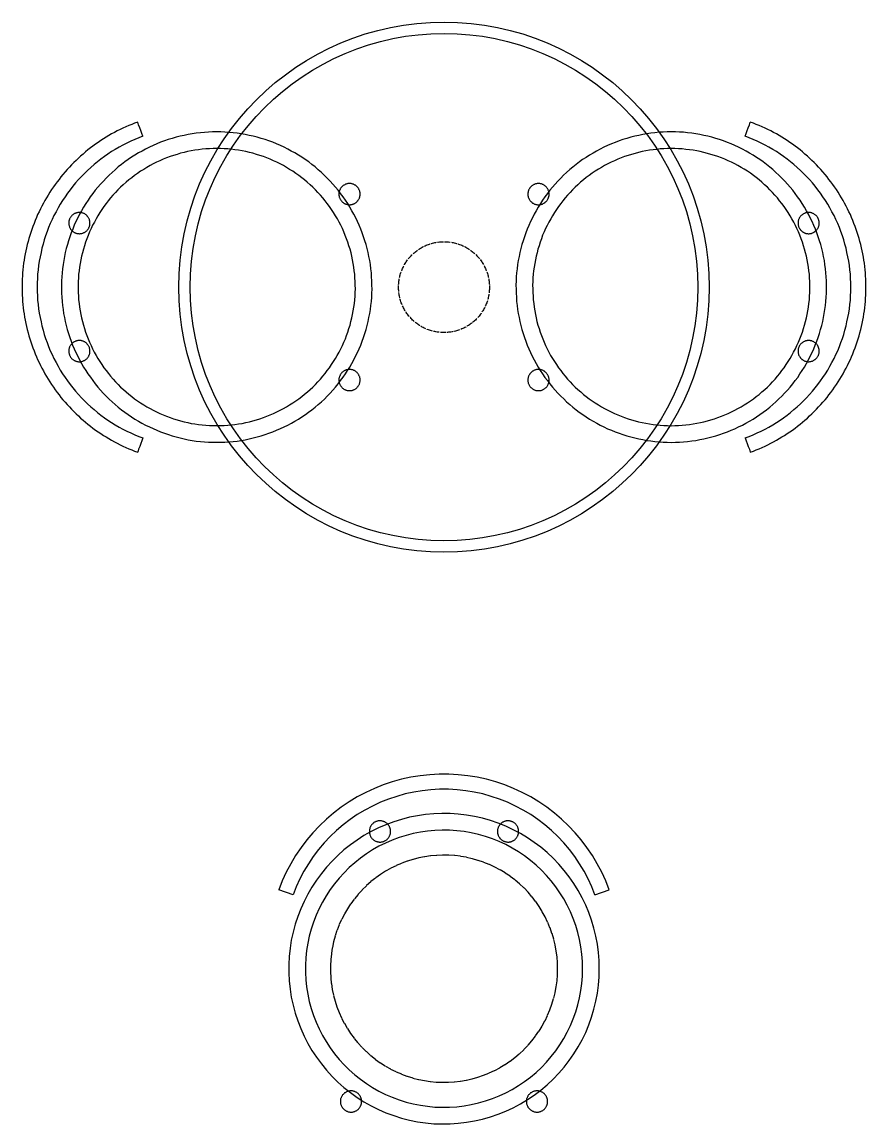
# Model space of a CAD drawing. Header units: millimetres. Extents: x -557 to 557, y -1105 to 350.
import ezdxf

# ---------------------------------------------------------------- set-up
doc = ezdxf.new("R2010")
doc.units = ezdxf.units.MM
doc.header["$LTSCALE"] = 6
doc.linetypes.add('DASHED', pattern=[1.524, 1.27, -0.254])
for name, color, linetype in [('FURN-CHAIR', 7, 'CONTINUOUS'), ('FURN-DETAIL', 8, 'CONTINUOUS'), ('FURN-HIDDEN', 8, 'DASHED'), ('FURN-TABLE', 7, 'CONTINUOUS')]:
    doc.layers.add(name, color=color, linetype=linetype)

# ---------------------------------------------------------------- blocks, each defined once
blk = doc.blocks.new('TABLE_D700')
at = {"layer": 'FURN-DETAIL'}
blk.add_circle((0, 0), 335, dxfattribs=at)
at = {"layer": 'FURN-HIDDEN'}
blk.add_circle((0, 0), 60, dxfattribs=at)
at = {"layer": 'FURN-TABLE'}
blk.add_circle((0, 0), 350, dxfattribs=at)
blk = doc.blocks.new('TABLE_D700_2CHAIRS_TUCKED')
at = {"layer": 'FURN-CHAIR'}
for points in [[(-404.3, 218), (-408.3, 216.5), (-412.2, 214.9), (-416.1, 213.4), (-419.9, 211.6), (-423.7, 209.9), (-427.5, 208.1), (-431.2, 206.2), (-434.9, 204.2), (-438.7, 202.3), (-442.3, 200.1), (-445.9, 197.9), (-449.5, 195.8), (-452.9, 193.4), (-456.4, 191.1), (-459.9, 188.7), (-463.3, 186.2), (-466.6, 183.7), (-470, 181.1), (-473.2, 178.4), (-476.4, 175.7), (-479.6, 173), (-482.6, 170.1), (-485.7, 167.2), (-488.7, 164.4), (-491.6, 161.3), (-494.5, 158.3), (-497.4, 155.2), (-500.1, 152), (-502.9, 148.8), (-505.6, 145.7), (-508.1, 142.3), (-510.7, 139), (-513.2, 135.6), (-515.6, 132.2), (-517.9, 128.7), (-520.3, 125.2), (-522.5, 121.6), (-524.6, 118), (-526.8, 114.4), (-528.8, 110.7), (-530.8, 107), (-532.7, 103.3), (-534.5, 99.5), (-536.3, 95.7), (-538, 91.9), (-539.6, 88), (-541.1, 84.1), (-542.7, 80.2), (-544, 76.2), (-545.4, 72.2), (-546.7, 68.3), (-547.9, 64.2), (-549, 60.2), (-550.1, 56.1), (-551, 52), (-551.9, 47.9), (-552.8, 43.8), (-553.5, 39.7), (-554.2, 35.5), (-554.9, 31.4), (-555.3, 27.2), (-555.8, 23), (-556.2, 18.9), (-556.5, 14.7), (-556.7, 10.5), (-556.9, 6.3), (-556.9, 2.1), (-556.9, -2.1), (-556.9, -6.3), (-556.7, -10.5), (-556.5, -14.7), (-556.2, -18.9), (-555.8, -23), (-555.3, -27.2), (-554.9, -31.4), (-554.2, -35.5), (-553.5, -39.7), (-552.8, -43.8), (-551.9, -47.9), (-551, -52), (-550.1, -56.1), (-549, -60.2), (-547.9, -64.2), (-546.7, -68.3), (-545.4, -72.2), (-544, -76.2), (-542.7, -80.2), (-541.1, -84.1), (-539.6, -88), (-538, -91.9), (-536.3, -95.7), (-534.5, -99.5), (-532.7, -103.3), (-530.8, -107), (-528.8, -110.7), (-526.8, -114.4), (-524.6, -118), (-522.5, -121.6), (-520.3, -125.2), (-517.9, -128.7), (-515.6, -132.2), (-513.2, -135.6), (-510.7, -139), (-508.1, -142.3), (-505.6, -145.7), (-502.9, -148.8), (-500.1, -152), (-497.4, -155.2), (-494.5, -158.3), (-491.6, -161.3), (-488.7, -164.4), (-485.7, -167.2), (-482.6, -170.1), (-479.6, -173), (-476.4, -175.7), (-473.2, -178.4), (-470, -181.1), (-466.6, -183.7), (-463.3, -186.2), (-459.9, -188.7), (-456.4, -191.1), (-452.9, -193.4), (-449.5, -195.8), (-445.9, -197.9), (-442.3, -200.1), (-438.7, -202.3), (-434.9, -204.2), (-431.2, -206.2), (-427.5, -208.1), (-423.7, -209.9), (-419.9, -211.6), (-416.1, -213.4), (-412.2, -214.9), (-408.3, -216.5), (-404.3, -218)], [(-300, 205), (-305.4, 204.9), (-310.8, 204.7), (-316.2, 204.3), (-321.6, 203.9), (-327, 203.1), (-332.3, 202.4), (-337.7, 201.4), (-343, 200.4), (-348.2, 199.2), (-353.5, 197.9), (-358.7, 196.3), (-363.9, 194.8), (-369, 193), (-374.1, 191.2), (-379, 189.1), (-384, 187), (-388.9, 184.6), (-393.8, 182.3), (-398.5, 179.7), (-403.3, 177.1), (-407.9, 174.2), (-412.5, 171.4), (-416.9, 168.3), (-421.4, 165.2), (-425.6, 161.9), (-429.9, 158.6), (-434, 155), (-438.1, 151.5), (-442, 147.7), (-445.9, 144), (-449.6, 140), (-453.3, 136.1), (-456.8, 132), (-460.3, 127.8), (-463.5, 123.5), (-466.8, 119.2), (-469.8, 114.7), (-472.9, 110.2), (-475.6, 105.6), (-478.4, 100.9), (-481, 96.2), (-483.5, 91.4), (-485.8, 86.5), (-488.1, 81.6), (-490.1, 76.5), (-492.1, 71.5), (-493.9, 66.4), (-495.6, 61.3), (-497.1, 56.1), (-498.6, 50.9), (-499.8, 45.6), (-501, 40.3), (-501.9, 35), (-502.8, 29.7), (-503.5, 24.3), (-504.1, 18.9), (-504.5, 13.5), (-504.8, 8.1), (-504.9, 2.7), (-505, -2.7), (-504.8, -8.1), (-504.6, -13.5), (-504.1, -18.9), (-503.6, -24.3), (-502.8, -29.7), (-502, -35), (-500.9, -40.3), (-499.9, -45.6), (-498.5, -50.9), (-497.2, -56.1), (-495.6, -61.3), (-493.9, -66.4), (-492.1, -71.5), (-490.2, -76.6), (-488, -81.5), (-485.9, -86.5), (-483.4, -91.3), (-481, -96.2), (-478.4, -100.9), (-475.7, -105.6), (-472.8, -110.2), (-469.9, -114.7), (-466.7, -119.1), (-463.6, -123.5), (-460.2, -127.8), (-456.8, -132), (-453.3, -136), (-449.7, -140.1), (-445.9, -143.9), (-442.1, -147.8), (-438.1, -151.4), (-434.1, -155.1), (-429.9, -158.5), (-425.7, -161.9), (-421.3, -165.2), (-417, -168.4), (-412.4, -171.3), (-407.9, -174.3), (-403.2, -177), (-398.6, -179.7), (-393.8, -182.2), (-388.9, -184.7), (-384, -186.9), (-379.1, -189.1), (-374, -191.1), (-369, -193), (-363.8, -194.7), (-358.7, -196.4), (-353.5, -197.8), (-348.3, -199.2), (-343, -200.4), (-337.7, -201.5), (-332.3, -202.4), (-327, -203.2), (-321.6, -203.8), (-316.2, -204.4), (-310.8, -204.6), (-305.4, -204.9), (-300, -204.9), (-294.6, -204.9), (-289.2, -204.6), (-283.8, -204.4)], [(-397.5, 199.2), (-398.9, 203), (-400.2, 206.7), (-401.6, 210.5), (-403, 214.2), (-404.3, 218)], [(-289.2, 204.7), (-294.6, 204.9), (-300, 205), (-300, 205)], [(300, -205), (305.4, -204.9), (310.8, -204.7), (316.2, -204.3), (321.6, -203.9), (327, -203.1), (332.3, -202.4), (337.7, -201.4), (343, -200.4), (348.2, -199.2), (353.5, -197.9), (358.7, -196.3), (363.9, -194.8), (369, -193), (374.1, -191.2), (379, -189.1), (384, -187), (388.9, -184.6), (393.8, -182.3), (398.5, -179.7), (403.3, -177.1), (407.9, -174.2), (412.5, -171.4), (416.9, -168.3), (421.4, -165.2), (425.6, -161.9), (429.9, -158.6), (434, -155), (438.1, -151.5), (442, -147.7), (445.9, -144), (449.6, -140), (453.3, -136.1), (456.8, -132), (460.3, -127.8), (463.5, -123.5), (466.8, -119.2), (469.8, -114.7), (472.9, -110.2), (475.6, -105.6), (478.4, -100.9), (481, -96.2), (483.5, -91.4), (485.8, -86.5), (488.1, -81.6), (490.1, -76.5), (492.1, -71.5), (493.9, -66.4), (495.6, -61.3), (497.1, -56.1), (498.6, -50.9), (499.8, -45.6), (501, -40.3), (501.9, -35), (502.8, -29.7), (503.5, -24.3), (504.1, -18.9), (504.5, -13.5), (504.8, -8.1), (504.9, -2.7), (505, 2.7), (504.8, 8.1), (504.6, 13.5), (504.1, 18.9), (503.6, 24.3), (502.8, 29.7), (502, 35), (500.9, 40.3), (499.9, 45.6), (498.5, 50.9), (497.2, 56.1), (495.6, 61.3), (493.9, 66.4), (492.1, 71.5), (490.2, 76.6), (488, 81.5), (485.9, 86.5), (483.4, 91.3), (481, 96.2), (478.4, 100.9), (475.7, 105.6), (472.8, 110.2), (469.9, 114.7), (466.7, 119.1), (463.6, 123.5), (460.2, 127.8), (456.8, 132), (453.3, 136), (449.7, 140.1), (445.9, 143.9), (442.1, 147.8), (438.1, 151.4), (434.1, 155.1), (429.9, 158.5), (425.7, 161.9), (421.3, 165.2), (417, 168.4), (412.4, 171.3), (407.9, 174.3), (403.2, 177), (398.6, 179.7), (393.8, 182.2), (388.9, 184.7), (384, 186.9), (379.1, 189.1), (374, 191.1), (369, 193), (363.8, 194.7), (358.7, 196.4), (353.5, 197.8), (348.3, 199.2), (343, 200.4), (337.7, 201.5), (332.3, 202.4), (327, 203.2), (321.6, 203.8), (316.2, 204.4), (310.8, 204.6), (305.4, 204.9), (300, 204.9), (294.6, 204.9), (289.2, 204.6), (283.8, 204.4)], [(397.5, 199.2), (398.9, 203), (400.2, 206.7), (401.6, 210.5), (403, 214.2), (404.3, 218)], [(404.3, -218), (408.3, -216.5), (412.2, -214.9), (416.1, -213.4), (419.9, -211.6), (423.7, -209.9), (427.5, -208.1), (431.2, -206.2), (434.9, -204.2), (438.7, -202.3), (442.3, -200.1), (445.9, -197.9), (449.5, -195.8), (452.9, -193.4), (456.4, -191.1), (459.9, -188.7), (463.3, -186.2), (466.6, -183.7), (470, -181.1), (473.2, -178.4), (476.4, -175.7), (479.6, -173), (482.6, -170.1), (485.7, -167.2), (488.7, -164.4), (491.6, -161.3), (494.5, -158.3), (497.4, -155.2), (500.1, -152), (502.9, -148.8), (505.6, -145.7), (508.1, -142.3), (510.7, -139), (513.2, -135.6), (515.6, -132.2), (517.9, -128.7), (520.3, -125.2), (522.5, -121.6), (524.6, -118), (526.8, -114.4), (528.8, -110.7), (530.8, -107), (532.7, -103.3), (534.5, -99.5), (536.3, -95.7), (538, -91.9), (539.6, -88), (541.1, -84.1), (542.7, -80.2), (544, -76.2), (545.4, -72.2), (546.7, -68.3), (547.9, -64.2), (549, -60.2), (550.1, -56.1), (551, -52), (551.9, -47.9), (552.8, -43.8), (553.5, -39.7), (554.2, -35.5), (554.9, -31.4), (555.3, -27.2), (555.8, -23), (556.2, -18.9), (556.5, -14.7), (556.7, -10.5), (556.9, -6.3), (556.9, -2.1), (556.9, 2.1), (556.9, 6.3), (556.7, 10.5), (556.5, 14.7), (556.2, 18.9), (555.8, 23), (555.3, 27.2), (554.9, 31.4), (554.2, 35.5), (553.5, 39.7), (552.8, 43.8), (551.9, 47.9), (551, 52), (550.1, 56.1), (549, 60.2), (547.9, 64.2), (546.7, 68.3), (545.4, 72.2), (544, 76.2), (542.7, 80.2), (541.1, 84.1), (539.6, 88), (538, 91.9), (536.3, 95.7), (534.5, 99.5), (532.7, 103.3), (530.8, 107), (528.8, 110.7), (526.8, 114.4), (524.6, 118), (522.5, 121.6), (520.3, 125.2), (517.9, 128.7), (515.6, 132.2), (513.2, 135.6), (510.7, 139), (508.1, 142.3), (505.6, 145.7), (502.9, 148.8), (500.1, 152), (497.4, 155.2), (494.5, 158.3), (491.6, 161.3), (488.7, 164.4), (485.7, 167.2), (482.6, 170.1), (479.6, 173), (476.4, 175.7), (473.2, 178.4), (470, 181.1), (466.6, 183.7), (463.3, 186.2), (459.9, 188.7), (456.4, 191.1), (452.9, 193.4), (449.5, 195.8), (445.9, 197.9), (442.3, 200.1), (438.7, 202.3), (434.9, 204.2), (431.2, 206.2), (427.5, 208.1), (423.7, 209.9), (419.9, 211.6), (416.1, 213.4), (412.2, 214.9), (408.3, 216.5), (404.3, 218)], [(-397.5, 199.2), (-402.9, 197.1), (-408.2, 195), (-413.4, 192.6), (-418.7, 190.2), (-423.8, 187.5), (-428.9, 184.8), (-433.8, 181.9), (-438.7, 178.9), (-443.5, 175.7), (-448.3, 172.5), (-452.9, 169), (-457.5, 165.5), (-461.8, 161.8), (-466.2, 158.1), (-470.4, 154.1), (-474.6, 150.2), (-478.6, 146), (-482.5, 141.9), (-486.3, 137.5), (-490, 133.1), (-493.5, 128.5), (-497, 123.9), (-500.2, 119.2), (-503.5, 114.4), (-506.4, 109.5), (-509.4, 104.6), (-512.1, 99.5), (-514.8, 94.4), (-517.2, 89.2), (-519.7, 84), (-521.8, 78.6), (-523.9, 73.3), (-525.8, 67.8), (-527.6, 62.4), (-529.2, 56.8), (-530.7, 51.3), (-531.9, 45.7), (-533.2, 40), (-534.1, 34.4), (-535, 28.7), (-535.7, 23), (-536.3, 17.2), (-536.6, 11.5), (-536.9, 5.8), (-536.9, 0), (-536.9, -5.8), (-536.6, -11.5), (-536.3, -17.2), (-535.7, -23), (-535, -28.7), (-534.1, -34.4), (-533.2, -40), (-531.9, -45.7), (-530.7, -51.3), (-529.2, -56.8), (-527.6, -62.4), (-525.8, -67.8), (-523.9, -73.3), (-521.8, -78.6), (-519.7, -84), (-517.2, -89.2), (-514.8, -94.4), (-512.1, -99.5), (-509.4, -104.6), (-506.4, -109.5), (-503.5, -114.4), (-500.2, -119.2), (-497, -123.9), (-493.5, -128.5), (-490, -133.1), (-486.3, -137.5), (-482.5, -141.9), (-478.6, -146), (-474.6, -150.2), (-470.4, -154.1), (-466.2, -158.1), (-461.8, -161.8), (-457.5, -165.5), (-452.9, -169), (-448.3, -172.5), (-443.5, -175.7), (-438.7, -178.9), (-433.8, -181.9), (-428.9, -184.8), (-423.8, -187.5), (-418.7, -190.2), (-413.4, -192.6), (-408.2, -195), (-402.9, -197.1), (-397.5, -199.2)], [(397.5, -199.2), (402.9, -197.1), (408.2, -195), (413.4, -192.6), (418.7, -190.2), (423.8, -187.5), (428.9, -184.8), (433.8, -181.9), (438.7, -178.9), (443.5, -175.7), (448.3, -172.5), (452.9, -169), (457.5, -165.5), (461.8, -161.8), (466.2, -158.1), (470.4, -154.1), (474.6, -150.2), (478.6, -146), (482.5, -141.9), (486.3, -137.5), (490, -133.1), (493.5, -128.5), (497, -123.9), (500.2, -119.2), (503.5, -114.4), (506.4, -109.5), (509.4, -104.6), (512.1, -99.5), (514.8, -94.4), (517.2, -89.2), (519.7, -84), (521.8, -78.6), (523.9, -73.3), (525.8, -67.8), (527.6, -62.4), (529.2, -56.8), (530.7, -51.3), (531.9, -45.7), (533.2, -40), (534.1, -34.4), (535, -28.7), (535.7, -23), (536.3, -17.2), (536.6, -11.5), (536.9, -5.8), (536.9, 0), (536.9, 5.8), (536.6, 11.5), (536.3, 17.2), (535.7, 23), (535, 28.7), (534.1, 34.4), (533.2, 40), (531.9, 45.7), (530.7, 51.3), (529.2, 56.8), (527.6, 62.4), (525.8, 67.8), (523.9, 73.3), (521.8, 78.6), (519.7, 84), (517.2, 89.2), (514.8, 94.4), (512.1, 99.5), (509.4, 104.6), (506.4, 109.5), (503.5, 114.4), (500.2, 119.2), (497, 123.9), (493.5, 128.5), (490, 133.1), (486.3, 137.5), (482.5, 141.9), (478.6, 146), (474.6, 150.2), (470.4, 154.1), (466.2, 158.1), (461.8, 161.8), (457.5, 165.5), (452.9, 169), (448.3, 172.5), (443.5, 175.7), (438.7, 178.9), (433.8, 181.9), (428.9, 184.8), (423.8, 187.5), (418.7, 190.2), (413.4, 192.6), (408.2, 195), (402.9, 197.1), (397.5, 199.2)], [(-397.5, -199.2), (-398.9, -203), (-400.2, -206.7), (-401.6, -210.5), (-403, -214.2), (-404.3, -218)], [(397.5, -199.2), (398.9, -203), (400.2, -206.7), (401.6, -210.5), (403, -214.2), (404.3, -218)], [(289.2, -204.7), (294.6, -204.9), (300, -205), (300, -205)]]:
    blk.add_lwpolyline(points, dxfattribs=at)
at = {"layer": 'FURN-DETAIL'}
for points in [[(-300, 183), (-304.8, 182.9), (-309.7, 182.7), (-314.5, 182.4), (-319.3, 182), (-324.1, 181.3), (-328.9, 180.7), (-333.6, 179.8), (-338.4, 178.9), (-343.1, 177.8), (-347.8, 176.7), (-352.4, 175.3), (-357, 173.9), (-361.6, 172.3), (-366.1, 170.6), (-370.6, 168.8), (-375, 166.9), (-379.4, 164.8), (-383.7, 162.7), (-388, 160.4), (-392.2, 158.1), (-396.3, 155.5), (-400.4, 153), (-404.4, 150.2), (-408.3, 147.5), (-412.2, 144.5), (-416, 141.6), (-419.6, 138.4), (-423.3, 135.2), (-426.8, 131.9), (-430.3, 128.5), (-433.6, 125), (-436.9, 121.5), (-440, 117.8), (-443.1, 114.1), (-446, 110.2), (-448.9, 106.4), (-451.6, 102.4), (-454.3, 98.4), (-456.8, 94.2), (-459.3, 90.1), (-461.5, 85.8), (-463.8, 81.6), (-465.9, 77.2), (-467.9, 72.8), (-469.7, 68.3), (-471.5, 63.8), (-473.1, 59.3), (-474.6, 54.7), (-476, 50.1), (-477.3, 45.4), (-478.3, 40.7), (-479.4, 36), (-480.2, 31.2), (-481.1, 26.5), (-481.6, 21.7), (-482.2, 16.9), (-482.5, 12.1), (-482.9, 7.2), (-482.9, 2.4), (-483, -2.4), (-482.8, -7.2), (-482.6, -12.1), (-482.2, -16.9), (-481.7, -21.7), (-481, -26.5), (-480.3, -31.2), (-479.4, -36), (-478.4, -40.7), (-477.2, -45.4), (-476, -50.1), (-474.6, -54.7), (-473.1, -59.3), (-471.4, -63.8), (-469.8, -68.4), (-467.8, -72.8), (-465.9, -77.2), (-463.8, -81.5), (-461.6, -85.9), (-459.2, -90.1), (-456.8, -94.3), (-454.3, -98.3), (-451.7, -102.4), (-448.8, -106.4), (-446, -110.3), (-443, -114.1), (-440, -117.8), (-436.8, -121.4), (-433.6, -125.1), (-430.2, -128.5), (-426.8, -131.9), (-423.2, -135.2), (-419.7, -138.4), (-415.9, -141.5), (-412.2, -144.6), (-408.3, -147.4), (-404.4, -150.3), (-400.4, -152.9), (-396.3, -155.6), (-392.2, -158), (-388, -160.5), (-383.7, -162.7), (-379.4, -164.9), (-375, -166.9), (-370.6, -168.8), (-366.1, -170.6), (-361.6, -172.3), (-357, -173.8), (-352.4, -175.3), (-347.7, -176.6), (-343.1, -177.9), (-338.3, -178.9), (-333.6, -179.9), (-328.9, -180.6), (-324.1, -181.4), (-319.3, -181.9), (-314.5, -182.4), (-309.7, -182.7), (-304.8, -182.9), (-300, -182.9), (-295.2, -182.9)], [(-300, 183), (-300, 183)], [(300, -183), (304.8, -182.9), (309.7, -182.7), (314.5, -182.4), (319.3, -182), (324.1, -181.3), (328.9, -180.7), (333.6, -179.8), (338.4, -178.9), (343.1, -177.8), (347.8, -176.7), (352.4, -175.3), (357, -173.9), (361.6, -172.3), (366.1, -170.6), (370.6, -168.8), (375, -166.9), (379.4, -164.8), (383.7, -162.7), (388, -160.4), (392.2, -158.1), (396.3, -155.5), (400.4, -153), (404.4, -150.2), (408.3, -147.5), (412.2, -144.5), (416, -141.6), (419.6, -138.4), (423.3, -135.2), (426.8, -131.9), (430.3, -128.5), (433.6, -125), (436.9, -121.5), (440, -117.8), (443.1, -114.1), (446, -110.2), (448.9, -106.4), (451.6, -102.4), (454.3, -98.4), (456.8, -94.2), (459.3, -90.1), (461.5, -85.8), (463.8, -81.6), (465.9, -77.2), (467.9, -72.8), (469.7, -68.3), (471.5, -63.8), (473.1, -59.3), (474.6, -54.7), (476, -50.1), (477.3, -45.4), (478.3, -40.7), (479.4, -36), (480.2, -31.2), (481.1, -26.5), (481.6, -21.7), (482.2, -16.9), (482.5, -12.1), (482.9, -7.2), (482.9, -2.4), (483, 2.4), (482.8, 7.2), (482.6, 12.1), (482.2, 16.9), (481.7, 21.7), (481, 26.5), (480.3, 31.2), (479.4, 36), (478.4, 40.7), (477.2, 45.4), (476, 50.1), (474.6, 54.7), (473.1, 59.3), (471.4, 63.8), (469.8, 68.4), (467.8, 72.8), (465.9, 77.2), (463.8, 81.5), (461.6, 85.9), (459.2, 90.1), (456.8, 94.3), (454.3, 98.3), (451.7, 102.4), (448.8, 106.4), (446, 110.3), (443, 114.1), (440, 117.8), (436.8, 121.4), (433.6, 125.1), (430.2, 128.5), (426.8, 131.9), (423.2, 135.2), (419.7, 138.4), (415.9, 141.5), (412.2, 144.6), (408.3, 147.4), (404.4, 150.3), (400.4, 152.9), (396.3, 155.6), (392.2, 158), (388, 160.5), (383.7, 162.7), (379.4, 164.9), (375, 166.9), (370.6, 168.8), (366.1, 170.6), (361.6, 172.3), (357, 173.8), (352.4, 175.3), (347.7, 176.6), (343.1, 177.9), (338.3, 178.9), (333.6, 179.9), (328.9, 180.6), (324.1, 181.4), (319.3, 181.9), (314.5, 182.4), (309.7, 182.7), (304.8, 182.9), (300, 182.9), (295.2, 182.9)], [(-481.3, 98.5), (-482, 98.5), (-482.7, 98.4), (-483.5, 98.3), (-484.2, 98.2), (-484.9, 98), (-485.6, 97.8), (-486.3, 97.6), (-487, 97.3), (-487.7, 97), (-488.3, 96.6), (-488.9, 96.2), (-489.6, 95.8), (-490.1, 95.4), (-490.7, 94.9), (-491.2, 94.4), (-491.7, 93.8), (-492.2, 93.3), (-492.7, 92.7), (-493.1, 92.1), (-493.4, 91.4), (-493.8, 90.8), (-494.1, 90.1), (-494.4, 89.4), (-494.6, 88.7), (-494.8, 88), (-495, 87.3), (-495.1, 86.5), (-495.2, 85.8), (-495.3, 85.1), (-495.3, 84.3), (-495.2, 83.6), (-495.2, 82.9), (-495.1, 82.1), (-494.9, 81.4), (-494.7, 80.7), (-494.5, 80), (-494.2, 79.3), (-494, 78.6), (-493.6, 78), (-493.3, 77.3), (-492.9, 76.7), (-492.4, 76.1), (-492, 75.5), (-491.5, 75), (-491, 74.4), (-490.4, 73.9), (-489.8, 73.5), (-489.2, 73), (-488.6, 72.6), (-488, 72.2), (-487.3, 71.9), (-486.7, 71.6), (-486, 71.3), (-485.3, 71.1), (-484.6, 70.9), (-483.8, 70.8), (-483.1, 70.6), (-482.4, 70.6), (-481.6, 70.5), (-480.9, 70.5), (-480.2, 70.6), (-479.4, 70.6), (-478.7, 70.8), (-478, 70.9), (-477.3, 71.1), (-476.6, 71.3), (-475.9, 71.6), (-475.2, 71.9), (-474.5, 72.2), (-473.9, 72.6), (-473.3, 73), (-472.7, 73.5), (-472.1, 73.9), (-471.6, 74.4), (-471, 75), (-470.6, 75.5), (-470.1, 76.1), (-469.7, 76.7), (-469.3, 77.3), (-468.9, 78), (-468.6, 78.6), (-468.3, 79.3), (-468, 80), (-467.8, 80.7), (-467.6, 81.4), (-467.5, 82.1), (-467.4, 82.9), (-467.3, 83.6), (-467.3, 84.3), (-467.3, 85.1), (-467.3, 85.8), (-467.4, 86.5), (-467.5, 87.3), (-467.7, 88), (-467.9, 88.7), (-468.1, 89.4), (-468.4, 90.1), (-468.7, 90.8), (-469.1, 91.4), (-469.5, 92.1), (-469.9, 92.7), (-470.3, 93.3), (-470.8, 93.8), (-471.3, 94.4), (-471.8, 94.9), (-472.4, 95.4), (-473, 95.8), (-473.6, 96.2), (-474.2, 96.6), (-474.9, 97), (-475.5, 97.3), (-476.2, 97.6), (-476.9, 97.8), (-477.6, 98), (-478.3, 98.2), (-479.1, 98.3), (-479.8, 98.4), (-480.5, 98.5), (-481.3, 98.5), (-481.3, 98.5)], [(481.3, 70.5), (482, 70.5), (482.7, 70.6), (483.5, 70.7), (484.2, 70.8), (484.9, 71), (485.6, 71.2), (486.3, 71.5), (487, 71.8), (487.7, 72.1), (488.3, 72.4), (488.9, 72.8), (489.6, 73.2), (490.1, 73.7), (490.7, 74.2), (491.2, 74.7), (491.7, 75.2), (492.2, 75.8), (492.7, 76.4), (493.1, 77), (493.4, 77.6), (493.8, 78.3), (494.1, 79), (494.4, 79.6), (494.6, 80.3), (494.8, 81), (495, 81.8), (495.1, 82.5), (495.2, 83.2), (495.3, 84), (495.3, 84.7), (495.2, 85.4), (495.2, 86.2), (495.1, 86.9), (494.9, 87.6), (494.7, 88.4), (494.5, 89.1), (494.2, 89.8), (494, 90.4), (493.6, 91.1), (493.3, 91.7), (492.9, 92.4), (492.4, 93), (492, 93.5), (491.5, 94.1), (491, 94.6), (490.4, 95.1), (489.8, 95.6), (489.2, 96), (488.6, 96.4), (488, 96.8), (487.3, 97.1), (486.7, 97.4), (486, 97.7), (485.3, 97.9), (484.6, 98.1), (483.8, 98.3), (483.1, 98.4), (482.4, 98.5), (481.6, 98.5), (480.9, 98.5), (480.2, 98.5), (479.4, 98.4), (478.7, 98.3), (478, 98.1), (477.3, 97.9), (476.6, 97.7), (475.9, 97.4), (475.2, 97.1), (474.5, 96.8), (473.9, 96.4), (473.3, 96), (472.7, 95.6), (472.1, 95.1), (471.6, 94.6), (471, 94.1), (470.6, 93.5), (470.1, 93), (469.7, 92.4), (469.3, 91.7), (468.9, 91.1), (468.6, 90.4), (468.3, 89.8), (468, 89.1), (467.8, 88.4), (467.6, 87.6), (467.5, 86.9), (467.4, 86.2), (467.3, 85.4), (467.3, 84.7), (467.3, 84), (467.3, 83.2), (467.4, 82.5), (467.5, 81.8), (467.7, 81), (467.9, 80.3), (468.1, 79.6), (468.4, 79), (468.7, 78.3), (469.1, 77.6), (469.5, 77), (469.9, 76.4), (470.3, 75.8), (470.8, 75.2), (471.3, 74.7), (471.8, 74.2), (472.4, 73.7), (473, 73.2), (473.6, 72.8), (474.2, 72.4), (474.9, 72.1), (475.5, 71.8), (476.2, 71.5), (476.9, 71.2), (477.6, 71), (478.3, 70.8), (479.1, 70.7), (479.8, 70.6), (480.5, 70.5), (481.3, 70.5), (481.3, 70.5)], [(-481.3, -70.5), (-482, -70.5), (-482.7, -70.6), (-483.5, -70.7), (-484.2, -70.8), (-484.9, -71), (-485.6, -71.2), (-486.3, -71.5), (-487, -71.8), (-487.7, -72.1), (-488.3, -72.4), (-488.9, -72.8), (-489.6, -73.2), (-490.1, -73.7), (-490.7, -74.2), (-491.2, -74.7), (-491.7, -75.2), (-492.2, -75.8), (-492.7, -76.4), (-493.1, -77), (-493.4, -77.6), (-493.8, -78.3), (-494.1, -79), (-494.4, -79.6), (-494.6, -80.3), (-494.8, -81), (-495, -81.8), (-495.1, -82.5), (-495.2, -83.2), (-495.3, -84), (-495.3, -84.7), (-495.2, -85.4), (-495.2, -86.2), (-495.1, -86.9), (-494.9, -87.6), (-494.7, -88.4), (-494.5, -89.1), (-494.2, -89.8), (-494, -90.4), (-493.6, -91.1), (-493.3, -91.7), (-492.9, -92.4), (-492.4, -93), (-492, -93.5), (-491.5, -94.1), (-491, -94.6), (-490.4, -95.1), (-489.8, -95.6), (-489.2, -96), (-488.6, -96.4), (-488, -96.8), (-487.3, -97.1), (-486.7, -97.4), (-486, -97.7), (-485.3, -97.9), (-484.6, -98.1), (-483.8, -98.3), (-483.1, -98.4), (-482.4, -98.5), (-481.6, -98.5), (-480.9, -98.5), (-480.2, -98.5), (-479.4, -98.4), (-478.7, -98.3), (-478, -98.1), (-477.3, -97.9), (-476.6, -97.7), (-475.9, -97.4), (-475.2, -97.1), (-474.5, -96.8), (-473.9, -96.4), (-473.3, -96), (-472.7, -95.6), (-472.1, -95.1), (-471.6, -94.6), (-471, -94.1), (-470.6, -93.5), (-470.1, -93), (-469.7, -92.4), (-469.3, -91.7), (-468.9, -91.1), (-468.6, -90.4), (-468.3, -89.8), (-468, -89.1), (-467.8, -88.4), (-467.6, -87.6), (-467.5, -86.9), (-467.4, -86.2), (-467.3, -85.4), (-467.3, -84.7), (-467.3, -84), (-467.3, -83.2), (-467.4, -82.5), (-467.5, -81.8), (-467.7, -81), (-467.9, -80.3), (-468.1, -79.6), (-468.4, -79), (-468.7, -78.3), (-469.1, -77.6), (-469.5, -77), (-469.9, -76.4), (-470.3, -75.8), (-470.8, -75.2), (-471.3, -74.7), (-471.8, -74.2), (-472.4, -73.7), (-473, -73.2), (-473.6, -72.8), (-474.2, -72.4), (-474.9, -72.1), (-475.5, -71.8), (-476.2, -71.5), (-476.9, -71.2), (-477.6, -71), (-478.3, -70.8), (-479.1, -70.7), (-479.8, -70.6), (-480.5, -70.5), (-481.3, -70.5), (-481.3, -70.5)], [(481.3, -98.5), (482, -98.5), (482.7, -98.4), (483.5, -98.3), (484.2, -98.2), (484.9, -98), (485.6, -97.8), (486.3, -97.6), (487, -97.3), (487.7, -97), (488.3, -96.6), (488.9, -96.2), (489.6, -95.8), (490.1, -95.4), (490.7, -94.9), (491.2, -94.4), (491.7, -93.8), (492.2, -93.3), (492.7, -92.7), (493.1, -92.1), (493.4, -91.4), (493.8, -90.8), (494.1, -90.1), (494.4, -89.4), (494.6, -88.7), (494.8, -88), (495, -87.3), (495.1, -86.5), (495.2, -85.8), (495.3, -85.1), (495.3, -84.3), (495.2, -83.6), (495.2, -82.9), (495.1, -82.1), (494.9, -81.4), (494.7, -80.7), (494.5, -80), (494.2, -79.3), (494, -78.6), (493.6, -78), (493.3, -77.3), (492.9, -76.7), (492.4, -76.1), (492, -75.5), (491.5, -75), (491, -74.4), (490.4, -73.9), (489.8, -73.5), (489.2, -73), (488.6, -72.6), (488, -72.2), (487.3, -71.9), (486.7, -71.6), (486, -71.3), (485.3, -71.1), (484.6, -70.9), (483.8, -70.8), (483.1, -70.6), (482.4, -70.6), (481.6, -70.5), (480.9, -70.5), (480.2, -70.6), (479.4, -70.6), (478.7, -70.8), (478, -70.9), (477.3, -71.1), (476.6, -71.3), (475.9, -71.6), (475.2, -71.9), (474.5, -72.2), (473.9, -72.6), (473.3, -73), (472.7, -73.5), (472.1, -73.9), (471.6, -74.4), (471, -75), (470.6, -75.5), (470.1, -76.1), (469.7, -76.7), (469.3, -77.3), (468.9, -78), (468.6, -78.6), (468.3, -79.3), (468, -80), (467.8, -80.7), (467.6, -81.4), (467.5, -82.1), (467.4, -82.9), (467.3, -83.6), (467.3, -84.3), (467.3, -85.1), (467.3, -85.8), (467.4, -86.5), (467.5, -87.3), (467.7, -88), (467.9, -88.7), (468.1, -89.4), (468.4, -90.1), (468.7, -90.8), (469.1, -91.4), (469.5, -92.1), (469.9, -92.7), (470.3, -93.3), (470.8, -93.8), (471.3, -94.4), (471.8, -94.9), (472.4, -95.4), (473, -95.8), (473.6, -96.2), (474.2, -96.6), (474.9, -97), (475.5, -97.3), (476.2, -97.6), (476.9, -97.8), (477.6, -98), (478.3, -98.2), (479.1, -98.3), (479.8, -98.4), (480.5, -98.5), (481.3, -98.5), (481.3, -98.5)], [(300, -183), (300, -183)]]:
    blk.add_lwpolyline(points, dxfattribs=at)
at = {"layer": 'FURN-HIDDEN'}
for points in [[(-283.8, -204.4), (-278.4, -203.8), (-273, -203.2), (-267.7, -202.4), (-262.3, -201.5), (-257, -200.4), (-251.7, -199.2), (-246.5, -197.8), (-241.3, -196.4), (-236.2, -194.7), (-231, -193), (-226, -191.1), (-220.9, -189.1), (-216, -186.9), (-211.1, -184.7), (-206.2, -182.2), (-201.4, -179.7), (-196.8, -177), (-192.1, -174.3), (-187.6, -171.3), (-183, -168.4), (-178.7, -165.2), (-174.3, -161.9), (-170.1, -158.5), (-165.9, -155.1), (-161.9, -151.4), (-157.9, -147.8), (-154.1, -143.9), (-150.3, -140.1), (-146.7, -136), (-143.2, -132), (-139.8, -127.8), (-136.4, -123.5), (-133.3, -119.1), (-130.1, -114.7), (-127.2, -110.2), (-124.3, -105.6), (-121.6, -100.9), (-119, -96.2), (-116.6, -91.3), (-114.1, -86.5), (-112, -81.5), (-109.8, -76.6), (-107.9, -71.5), (-106.1, -66.4), (-104.4, -61.3), (-102.8, -56.1), (-101.5, -50.9), (-100.1, -45.6), (-99.1, -40.3), (-98, -35), (-97.2, -29.7), (-96.4, -24.3), (-95.9, -18.9), (-95.4, -13.5), (-95.2, -8.1), (-95, -2.7), (-95.1, 2.7), (-95.2, 8.1), (-95.5, 13.5), (-95.9, 18.9), (-96.5, 24.3), (-97.2, 29.7), (-98.1, 35), (-99, 40.3), (-100.2, 45.6), (-101.4, 50.9), (-102.9, 56.1), (-104.4, 61.3), (-106.1, 66.4), (-107.9, 71.5), (-109.9, 76.5), (-111.9, 81.6), (-114.2, 86.5), (-116.5, 91.4), (-119, 96.2), (-121.6, 100.9), (-124.4, 105.6), (-127.1, 110.2), (-130.2, 114.7), (-133.2, 119.2), (-136.5, 123.5), (-139.7, 127.8), (-143.2, 132), (-146.7, 136.1), (-150.4, 140), (-154.1, 144), (-158, 147.7), (-161.9, 151.5), (-166, 155), (-170.1, 158.6), (-174.4, 161.9), (-178.6, 165.2), (-183.1, 168.3), (-187.5, 171.4), (-192.1, 174.2), (-196.7, 177.1), (-201.5, 179.7), (-206.2, 182.3), (-211.1, 184.6), (-216, 187), (-221, 189.1), (-225.9, 191.2), (-231, 193), (-236.1, 194.8), (-241.3, 196.3), (-246.5, 197.9), (-251.8, 199.2), (-257, 200.4), (-262.3, 201.4), (-267.7, 202.4), (-273, 203.1), (-278.4, 203.9), (-283.8, 204.3), (-289.2, 204.7)], [(283.8, 204.4), (278.4, 203.8), (273, 203.2), (267.7, 202.4), (262.3, 201.5), (257, 200.4), (251.7, 199.2), (246.5, 197.8), (241.3, 196.4), (236.2, 194.7), (231, 193), (226, 191.1), (220.9, 189.1), (216, 186.9), (211.1, 184.7), (206.2, 182.2), (201.4, 179.7), (196.8, 177), (192.1, 174.3), (187.6, 171.3), (183, 168.4), (178.7, 165.2), (174.3, 161.9), (170.1, 158.5), (165.9, 155.1), (161.9, 151.4), (157.9, 147.8), (154.1, 143.9), (150.3, 140.1), (146.7, 136), (143.2, 132), (139.8, 127.8), (136.4, 123.5), (133.3, 119.1), (130.1, 114.7), (127.2, 110.2), (124.3, 105.6), (121.6, 100.9), (119, 96.2), (116.6, 91.3), (114.1, 86.5), (112, 81.5), (109.8, 76.6), (107.9, 71.5), (106.1, 66.4), (104.4, 61.3), (102.8, 56.1), (101.5, 50.9), (100.1, 45.6), (99.1, 40.3), (98, 35), (97.2, 29.7), (96.4, 24.3), (95.9, 18.9), (95.4, 13.5), (95.2, 8.1), (95, 2.7), (95.1, -2.7), (95.2, -8.1), (95.5, -13.5), (95.9, -18.9), (96.5, -24.3), (97.2, -29.7), (98.1, -35), (99, -40.3), (100.2, -45.6), (101.4, -50.9), (102.9, -56.1), (104.4, -61.3), (106.1, -66.4), (107.9, -71.5), (109.9, -76.5), (111.9, -81.6), (114.2, -86.5), (116.5, -91.4), (119, -96.2), (121.6, -100.9), (124.4, -105.6), (127.1, -110.2), (130.2, -114.7), (133.2, -119.2), (136.5, -123.5), (139.7, -127.8), (143.2, -132), (146.7, -136.1), (150.4, -140), (154.1, -144), (158, -147.7), (161.9, -151.5), (166, -155), (170.1, -158.6), (174.4, -161.9), (178.6, -165.2), (183.1, -168.3), (187.5, -171.4), (192.1, -174.2), (196.7, -177.1), (201.5, -179.7), (206.2, -182.3), (211.1, -184.6), (216, -187), (221, -189.1), (225.9, -191.2), (231, -193), (236.1, -194.8), (241.3, -196.3), (246.5, -197.9), (251.8, -199.2), (257, -200.4), (262.3, -201.4), (267.7, -202.4), (273, -203.1), (278.4, -203.9), (283.8, -204.3), (289.2, -204.7)], [(-295.2, -182.9), (-290.3, -182.7), (-285.5, -182.4), (-280.7, -181.9), (-275.9, -181.4), (-271.1, -180.6), (-266.4, -179.9), (-261.7, -178.9), (-256.9, -177.9), (-252.3, -176.6), (-247.6, -175.3), (-243, -173.8), (-238.4, -172.3), (-233.9, -170.6), (-229.4, -168.8), (-225, -166.9), (-220.6, -164.9), (-216.3, -162.7), (-212, -160.5), (-207.8, -158), (-203.7, -155.6), (-199.6, -152.9), (-195.6, -150.3), (-191.7, -147.4), (-187.8, -144.6), (-184.1, -141.5), (-180.3, -138.4), (-176.8, -135.2), (-173.2, -131.9), (-169.8, -128.5), (-166.4, -125.1), (-163.2, -121.4), (-160, -117.8), (-157, -114.1), (-154, -110.3), (-151.2, -106.4), (-148.3, -102.4), (-145.7, -98.3), (-143.2, -94.3), (-140.8, -90.1), (-138.4, -85.9), (-136.2, -81.5), (-134.1, -77.2), (-132.2, -72.8), (-130.2, -68.4), (-128.6, -63.8), (-126.9, -59.3), (-125.4, -54.7), (-124, -50.1), (-122.8, -45.4), (-121.6, -40.7), (-120.6, -36), (-119.7, -31.2), (-119, -26.5), (-118.3, -21.7), (-117.8, -16.9), (-117.4, -12.1), (-117.2, -7.2), (-117, -2.4), (-117.1, 2.4), (-117.1, 7.2), (-117.5, 12.1), (-117.8, 16.9), (-118.4, 21.7), (-118.9, 26.5), (-119.8, 31.2), (-120.6, 36), (-121.7, 40.7), (-122.7, 45.4), (-124, 50.1), (-125.4, 54.7), (-126.9, 59.3), (-128.5, 63.8), (-130.3, 68.3), (-132.1, 72.8), (-134.1, 77.2), (-136.2, 81.6), (-138.5, 85.8), (-140.7, 90.1), (-143.2, 94.2), (-145.7, 98.4), (-148.4, 102.4), (-151.1, 106.4), (-154, 110.2), (-156.9, 114.1), (-160, 117.8), (-163.1, 121.5), (-166.4, 125), (-169.7, 128.5), (-173.2, 131.9), (-176.7, 135.2), (-180.4, 138.4), (-184, 141.6), (-187.8, 144.5), (-191.7, 147.5), (-195.6, 150.2), (-199.6, 153), (-203.7, 155.5), (-207.8, 158.1), (-212, 160.4), (-216.3, 162.7), (-220.6, 164.8), (-225, 166.9), (-229.4, 168.8), (-233.9, 170.6), (-238.4, 172.3), (-243, 173.9), (-247.6, 175.3), (-252.2, 176.7), (-256.9, 177.8), (-261.6, 178.9), (-266.4, 179.8), (-271.1, 180.7), (-275.9, 181.3), (-280.7, 182), (-285.5, 182.4), (-290.3, 182.7), (-295.2, 182.9), (-300, 183)], [(295.2, 182.9), (290.3, 182.7), (285.5, 182.4), (280.7, 181.9), (275.9, 181.4), (271.1, 180.6), (266.4, 179.9), (261.7, 178.9), (256.9, 177.9), (252.3, 176.6), (247.6, 175.3), (243, 173.8), (238.4, 172.3), (233.9, 170.6), (229.4, 168.8), (225, 166.9), (220.6, 164.9), (216.3, 162.7), (212, 160.5), (207.8, 158), (203.7, 155.6), (199.6, 152.9), (195.6, 150.3), (191.7, 147.4), (187.8, 144.6), (184.1, 141.5), (180.3, 138.4), (176.8, 135.2), (173.2, 131.9), (169.8, 128.5), (166.4, 125.1), (163.2, 121.4), (160, 117.8), (157, 114.1), (154, 110.3), (151.2, 106.4), (148.3, 102.4), (145.7, 98.3), (143.2, 94.3), (140.8, 90.1), (138.4, 85.9), (136.2, 81.5), (134.1, 77.2), (132.2, 72.8), (130.2, 68.4), (128.6, 63.8), (126.9, 59.3), (125.4, 54.7), (124, 50.1), (122.8, 45.4), (121.6, 40.7), (120.6, 36), (119.7, 31.2), (119, 26.5), (118.3, 21.7), (117.8, 16.9), (117.4, 12.1), (117.2, 7.2), (117, 2.4), (117.1, -2.4), (117.1, -7.2), (117.5, -12.1), (117.8, -16.9), (118.4, -21.7), (118.9, -26.5), (119.8, -31.2), (120.6, -36), (121.7, -40.7), (122.7, -45.4), (124, -50.1), (125.4, -54.7), (126.9, -59.3), (128.5, -63.8), (130.3, -68.3), (132.1, -72.8), (134.1, -77.2), (136.2, -81.6), (138.5, -85.8), (140.7, -90.1), (143.2, -94.2), (145.7, -98.4), (148.4, -102.4), (151.1, -106.4), (154, -110.2), (156.9, -114.1), (160, -117.8), (163.1, -121.5), (166.4, -125), (169.7, -128.5), (173.2, -131.9), (176.7, -135.2), (180.4, -138.4), (184, -141.6), (187.8, -144.5), (191.7, -147.5), (195.6, -150.2), (199.6, -153), (203.7, -155.5), (207.8, -158.1), (212, -160.4), (216.3, -162.7), (220.6, -164.8), (225, -166.9), (229.4, -168.8), (233.9, -170.6), (238.4, -172.3), (243, -173.9), (247.6, -175.3), (252.2, -176.7), (256.9, -177.8), (261.6, -178.9), (266.4, -179.8), (271.1, -180.7), (275.9, -181.3), (280.7, -182), (285.5, -182.4), (290.3, -182.7), (295.2, -182.9), (300, -183)], [(-124.7, 136.7), (-125.4, 136.7), (-126.2, 136.7), (-126.9, 136.6), (-127.6, 136.4), (-128.4, 136.3), (-129.1, 136), (-129.8, 135.8), (-130.4, 135.5), (-131.1, 135.2), (-131.8, 134.8), (-132.4, 134.4), (-133, 134), (-133.6, 133.6), (-134.1, 133.1), (-134.7, 132.6), (-135.2, 132), (-135.6, 131.5), (-136.1, 130.9), (-136.5, 130.3), (-136.9, 129.6), (-137.2, 129), (-137.5, 128.3), (-137.8, 127.6), (-138.1, 126.9), (-138.3, 126.2), (-138.4, 125.5), (-138.6, 124.8), (-138.6, 124), (-138.7, 123.3), (-138.7, 122.6), (-138.7, 121.8), (-138.6, 121.1), (-138.5, 120.4), (-138.4, 119.6), (-138.2, 118.9), (-137.9, 118.2), (-137.7, 117.5), (-137.4, 116.8), (-137.1, 116.2), (-136.7, 115.5), (-136.3, 114.9), (-135.9, 114.3), (-135.4, 113.7), (-134.9, 113.2), (-134.4, 112.7), (-133.9, 112.2), (-133.3, 111.7), (-132.7, 111.2), (-132.1, 110.8), (-131.4, 110.5), (-130.8, 110.1), (-130.1, 109.8), (-129.4, 109.6), (-128.7, 109.3), (-128, 109.1), (-127.3, 109), (-126.5, 108.9), (-125.8, 108.8), (-125.1, 108.8), (-124.3, 108.8), (-123.6, 108.8), (-122.9, 108.9), (-122.1, 109), (-121.4, 109.1), (-120.7, 109.3), (-120, 109.6), (-119.3, 109.8), (-118.6, 110.1), (-118, 110.5), (-117.3, 110.8), (-116.7, 111.2), (-116.1, 111.7), (-115.5, 112.2), (-115, 112.7), (-114.5, 113.2), (-114, 113.7), (-113.5, 114.3), (-113.1, 114.9), (-112.7, 115.5), (-112.3, 116.2), (-112, 116.8), (-111.7, 117.5), (-111.5, 118.2), (-111.2, 118.9), (-111.1, 119.6), (-110.9, 120.4), (-110.8, 121.1), (-110.7, 121.8), (-110.7, 122.6), (-110.7, 123.3), (-110.8, 124), (-110.8, 124.8), (-111, 125.5), (-111.1, 126.2), (-111.3, 126.9), (-111.6, 127.6), (-111.9, 128.3), (-112.2, 129), (-112.5, 129.6), (-112.9, 130.3), (-113.3, 130.9), (-113.8, 131.5), (-114.2, 132), (-114.7, 132.6), (-115.3, 133.1), (-115.8, 133.6), (-116.4, 134), (-117, 134.4), (-117.6, 134.8), (-118.3, 135.2), (-119, 135.5), (-119.6, 135.8), (-120.3, 136), (-121, 136.3), (-121.8, 136.4), (-122.5, 136.6), (-123.2, 136.7), (-124, 136.7), (-124.7, 136.7), (-124.7, 136.7)], [(124.7, 108.7), (125.4, 108.8), (126.2, 108.8), (126.9, 108.9), (127.6, 109.1), (128.4, 109.2), (129.1, 109.4), (129.8, 109.7), (130.4, 110), (131.1, 110.3), (131.8, 110.7), (132.4, 111), (133, 111.5), (133.6, 111.9), (134.1, 112.4), (134.7, 112.9), (135.2, 113.5), (135.6, 114), (136.1, 114.6), (136.5, 115.2), (136.9, 115.9), (137.2, 116.5), (137.5, 117.2), (137.8, 117.9), (138.1, 118.6), (138.3, 119.3), (138.4, 120), (138.6, 120.7), (138.6, 121.5), (138.7, 122.2), (138.7, 122.9), (138.7, 123.7), (138.6, 124.4), (138.5, 125.1), (138.4, 125.9), (138.2, 126.6), (137.9, 127.3), (137.7, 128), (137.4, 128.7), (137.1, 129.3), (136.7, 130), (136.3, 130.6), (135.9, 131.2), (135.4, 131.8), (134.9, 132.3), (134.4, 132.8), (133.9, 133.3), (133.3, 133.8), (132.7, 134.2), (132.1, 134.6), (131.4, 135), (130.8, 135.4), (130.1, 135.7), (129.4, 135.9), (128.7, 136.2), (128, 136.4), (127.3, 136.5), (126.5, 136.6), (125.8, 136.7), (125.1, 136.7), (124.3, 136.7), (123.6, 136.7), (122.9, 136.6), (122.1, 136.5), (121.4, 136.4), (120.7, 136.2), (120, 135.9), (119.3, 135.7), (118.6, 135.4), (118, 135), (117.3, 134.6), (116.7, 134.2), (116.1, 133.8), (115.5, 133.3), (115, 132.8), (114.5, 132.3), (114, 131.8), (113.5, 131.2), (113.1, 130.6), (112.7, 130), (112.3, 129.3), (112, 128.7), (111.7, 128), (111.5, 127.3), (111.2, 126.6), (111.1, 125.9), (110.9, 125.1), (110.8, 124.4), (110.7, 123.7), (110.7, 122.9), (110.7, 122.2), (110.8, 121.5), (110.8, 120.7), (111, 120), (111.1, 119.3), (111.3, 118.6), (111.6, 117.9), (111.9, 117.2), (112.2, 116.5), (112.5, 115.9), (112.9, 115.2), (113.3, 114.6), (113.8, 114), (114.2, 113.5), (114.7, 112.9), (115.3, 112.4), (115.8, 111.9), (116.4, 111.5), (117, 111), (117.6, 110.7), (118.3, 110.3), (119, 110), (119.6, 109.7), (120.3, 109.4), (121, 109.2), (121.8, 109.1), (122.5, 108.9), (123.2, 108.8), (124, 108.8), (124.7, 108.7), (124.7, 108.7)], [(-124.7, -108.7), (-125.4, -108.8), (-126.2, -108.8), (-126.9, -108.9), (-127.6, -109.1), (-128.4, -109.2), (-129.1, -109.4), (-129.8, -109.7), (-130.4, -110), (-131.1, -110.3), (-131.8, -110.7), (-132.4, -111), (-133, -111.5), (-133.6, -111.9), (-134.1, -112.4), (-134.7, -112.9), (-135.2, -113.5), (-135.6, -114), (-136.1, -114.6), (-136.5, -115.2), (-136.9, -115.9), (-137.2, -116.5), (-137.5, -117.2), (-137.8, -117.9), (-138.1, -118.6), (-138.3, -119.3), (-138.4, -120), (-138.6, -120.7), (-138.6, -121.5), (-138.7, -122.2), (-138.7, -122.9), (-138.7, -123.7), (-138.6, -124.4), (-138.5, -125.1), (-138.4, -125.9), (-138.2, -126.6), (-137.9, -127.3), (-137.7, -128), (-137.4, -128.7), (-137.1, -129.3), (-136.7, -130), (-136.3, -130.6), (-135.9, -131.2), (-135.4, -131.8), (-134.9, -132.3), (-134.4, -132.8), (-133.9, -133.3), (-133.3, -133.8), (-132.7, -134.2), (-132.1, -134.6), (-131.4, -135), (-130.8, -135.4), (-130.1, -135.7), (-129.4, -135.9), (-128.7, -136.2), (-128, -136.4), (-127.3, -136.5), (-126.5, -136.6), (-125.8, -136.7), (-125.1, -136.7), (-124.3, -136.7), (-123.6, -136.7), (-122.9, -136.6), (-122.1, -136.5), (-121.4, -136.4), (-120.7, -136.2), (-120, -135.9), (-119.3, -135.7), (-118.6, -135.4), (-118, -135), (-117.3, -134.6), (-116.7, -134.2), (-116.1, -133.8), (-115.5, -133.3), (-115, -132.8), (-114.5, -132.3), (-114, -131.8), (-113.5, -131.2), (-113.1, -130.6), (-112.7, -130), (-112.3, -129.3), (-112, -128.7), (-111.7, -128), (-111.5, -127.3), (-111.2, -126.6), (-111.1, -125.9), (-110.9, -125.1), (-110.8, -124.4), (-110.7, -123.7), (-110.7, -122.9), (-110.7, -122.2), (-110.8, -121.5), (-110.8, -120.7), (-111, -120), (-111.1, -119.3), (-111.3, -118.6), (-111.6, -117.9), (-111.9, -117.2), (-112.2, -116.5), (-112.5, -115.9), (-112.9, -115.2), (-113.3, -114.6), (-113.8, -114), (-114.2, -113.5), (-114.7, -112.9), (-115.3, -112.4), (-115.8, -111.9), (-116.4, -111.5), (-117, -111), (-117.6, -110.7), (-118.3, -110.3), (-119, -110), (-119.6, -109.7), (-120.3, -109.4), (-121, -109.2), (-121.8, -109.1), (-122.5, -108.9), (-123.2, -108.8), (-124, -108.8), (-124.7, -108.7), (-124.7, -108.7)], [(124.7, -136.7), (125.4, -136.7), (126.2, -136.7), (126.9, -136.6), (127.6, -136.4), (128.4, -136.3), (129.1, -136), (129.8, -135.8), (130.4, -135.5), (131.1, -135.2), (131.8, -134.8), (132.4, -134.4), (133, -134), (133.6, -133.6), (134.1, -133.1), (134.7, -132.6), (135.2, -132), (135.6, -131.5), (136.1, -130.9), (136.5, -130.3), (136.9, -129.6), (137.2, -129), (137.5, -128.3), (137.8, -127.6), (138.1, -126.9), (138.3, -126.2), (138.4, -125.5), (138.6, -124.8), (138.6, -124), (138.7, -123.3), (138.7, -122.6), (138.7, -121.8), (138.6, -121.1), (138.5, -120.4), (138.4, -119.6), (138.2, -118.9), (137.9, -118.2), (137.7, -117.5), (137.4, -116.8), (137.1, -116.2), (136.7, -115.5), (136.3, -114.9), (135.9, -114.3), (135.4, -113.7), (134.9, -113.2), (134.4, -112.7), (133.9, -112.2), (133.3, -111.7), (132.7, -111.2), (132.1, -110.8), (131.4, -110.5), (130.8, -110.1), (130.1, -109.8), (129.4, -109.6), (128.7, -109.3), (128, -109.1), (127.3, -109), (126.5, -108.9), (125.8, -108.8), (125.1, -108.8), (124.3, -108.8), (123.6, -108.8), (122.9, -108.9), (122.1, -109), (121.4, -109.1), (120.7, -109.3), (120, -109.6), (119.3, -109.8), (118.6, -110.1), (118, -110.5), (117.3, -110.8), (116.7, -111.2), (116.1, -111.7), (115.5, -112.2), (115, -112.7), (114.5, -113.2), (114, -113.7), (113.5, -114.3), (113.1, -114.9), (112.7, -115.5), (112.3, -116.2), (112, -116.8), (111.7, -117.5), (111.5, -118.2), (111.2, -118.9), (111.1, -119.6), (110.9, -120.4), (110.8, -121.1), (110.7, -121.8), (110.7, -122.6), (110.7, -123.3), (110.8, -124), (110.8, -124.8), (111, -125.5), (111.1, -126.2), (111.3, -126.9), (111.6, -127.6), (111.9, -128.3), (112.2, -129), (112.5, -129.6), (112.9, -130.3), (113.3, -130.9), (113.8, -131.5), (114.2, -132), (114.7, -132.6), (115.3, -133.1), (115.8, -133.6), (116.4, -134), (117, -134.4), (117.6, -134.8), (118.3, -135.2), (119, -135.5), (119.6, -135.8), (120.3, -136), (121, -136.3), (121.8, -136.4), (122.5, -136.6), (123.2, -136.7), (124, -136.7), (124.7, -136.7), (124.7, -136.7)]]:
    blk.add_lwpolyline(points, dxfattribs=at)
blk.add_blockref('TABLE_D700', (0, 0))
blk = doc.blocks.new('CHAIR_VIENNA')
at = {"layer": 'FURN-CHAIR'}
for points in [[(218, 104.3), (213.4, 116.1), (208.1, 127.5), (202.3, 138.7), (195.8, 149.5), (188.7, 159.9), (181.1, 170), (173, 179.6), (164.4, 188.7), (155.2, 197.4), (145.7, 205.6), (135.6, 213.2), (125.2, 220.3), (114.4, 226.8), (103.3, 232.7), (91.9, 238), (80.2, 242.7), (68.3, 246.7), (56.1, 250.1), (43.8, 252.8), (31.4, 254.9), (18.9, 256.2), (6.3, 256.9), (-6.3, 256.9), (-18.9, 256.2), (-31.4, 254.9), (-43.8, 252.8), (-56.1, 250.1), (-68.3, 246.7), (-80.2, 242.7), (-91.9, 238), (-103.3, 232.7), (-114.4, 226.8), (-125.2, 220.3), (-135.6, 213.2), (-145.7, 205.6), (-155.2, 197.4), (-164.4, 188.7), (-173, 179.6), (-181.1, 170), (-188.7, 159.9), (-195.8, 149.5), (-202.3, 138.7), (-208.1, 127.5), (-213.4, 116.1), (-218, 104.3)], [(199.2, 97.5), (195, 108.2), (190.2, 118.7), (184.8, 128.9), (178.9, 138.7), (172.5, 148.3), (165.5, 157.5), (158.1, 166.2), (150.2, 174.6), (141.9, 182.5), (133.1, 190), (123.9, 197), (114.4, 203.5), (104.6, 209.4), (94.4, 214.8), (84, 219.7), (73.3, 223.9), (62.4, 227.6), (51.3, 230.7), (40, 233.2), (28.7, 235), (17.2, 236.3), (5.8, 236.9), (-5.8, 236.9), (-17.2, 236.3), (-28.7, 235), (-40, 233.2), (-51.3, 230.7), (-62.4, 227.6), (-73.3, 223.9), (-84, 219.7), (-94.4, 214.8), (-104.6, 209.4), (-114.4, 203.5), (-123.9, 197), (-133.1, 190), (-141.9, 182.5), (-150.2, 174.6), (-158.1, 166.2), (-165.5, 157.5), (-172.5, 148.3), (-178.9, 138.7), (-184.8, 128.9), (-190.2, 118.7), (-195, 108.2), (-199.2, 97.5)], [(-199.2, 97.5), (-218, 104.3)], [(199.2, 97.5), (218, 104.3)]]:
    blk.add_lwpolyline(points, dxfattribs=at)
blk.add_lwpolyline([(205, 0), (204.7, 10.8), (203.9, 21.6), (202.4, 32.3), (200.4, 43), (197.9, 53.5), (194.8, 63.9), (191.2, 74.1), (187, 84), (182.3, 93.8), (177.1, 103.3), (171.4, 112.5), (165.2, 121.4), (158.6, 129.9), (151.5, 138.1), (144, 145.9), (136.1, 153.3), (127.8, 160.3), (119.2, 166.8), (110.2, 172.9), (100.9, 178.4), (91.4, 183.5), (81.6, 188.1), (71.5, 192.1), (61.3, 195.6), (50.9, 198.6), (40.3, 201), (29.7, 202.8), (18.9, 204.1), (8.1, 204.8), (-2.7, 205), (-13.5, 204.6), (-24.3, 203.6), (-35, 202), (-45.6, 199.9), (-56.1, 197.2), (-66.4, 193.9), (-76.6, 190.2), (-86.5, 185.9), (-96.2, 181), (-105.6, 175.7), (-114.7, 169.9), (-123.5, 163.6), (-132, 156.8), (-140.1, 149.7), (-147.8, 142.1), (-155.1, 134.1), (-161.9, 125.7), (-168.4, 117), (-174.3, 107.9), (-179.7, 98.6), (-184.7, 88.9), (-189.1, 79.1), (-193, 69), (-196.4, 58.7), (-199.2, 48.3), (-201.5, 37.7), (-203.2, 27), (-204.4, 16.2), (-204.9, 5.4), (-204.9, -5.4), (-204.4, -16.2), (-203.2, -27), (-201.5, -37.7), (-199.2, -48.3), (-196.4, -58.7), (-193, -69), (-189.1, -79.1), (-184.7, -88.9), (-179.7, -98.6), (-174.3, -107.9), (-168.4, -117), (-161.9, -125.7), (-155.1, -134.1), (-147.8, -142.1), (-140.1, -149.7), (-132, -156.8), (-123.5, -163.6), (-114.7, -169.9), (-105.6, -175.7), (-96.2, -181), (-86.5, -185.9), (-76.6, -190.2), (-66.4, -193.9), (-56.1, -197.2), (-45.6, -199.9), (-35, -202), (-24.3, -203.6), (-13.5, -204.6), (-2.7, -205), (8.1, -204.8), (18.9, -204.1), (29.7, -202.8), (40.3, -201), (50.9, -198.6), (61.3, -195.6), (71.5, -192.1), (81.6, -188.1), (91.4, -183.5), (100.9, -178.4), (110.2, -172.9), (119.2, -166.8), (127.8, -160.3), (136.1, -153.3), (144, -145.9), (151.5, -138.1), (158.6, -129.9), (165.2, -121.4), (171.4, -112.5), (177.1, -103.3), (182.3, -93.8), (187, -84), (191.2, -74.1), (194.8, -63.9), (197.9, -53.5), (200.4, -43), (202.4, -32.3), (203.9, -21.6), (204.7, -10.8), (205, 0)], close=True, dxfattribs=at)
at = {"layer": 'FURN-DETAIL'}
for points in [[(-70.5, 181.3), (-70.5, 182), (-70.6, 182.7), (-70.7, 183.5), (-70.8, 184.2), (-71, 184.9), (-71.2, 185.6), (-71.5, 186.3), (-71.8, 187), (-72.1, 187.7), (-72.4, 188.3), (-72.8, 188.9), (-73.2, 189.6), (-73.7, 190.1), (-74.2, 190.7), (-74.7, 191.2), (-75.2, 191.7), (-75.8, 192.2), (-76.4, 192.7), (-77, 193.1), (-77.6, 193.4), (-78.3, 193.8), (-79, 194.1), (-79.6, 194.4), (-80.3, 194.6), (-81, 194.8), (-81.8, 195), (-82.5, 195.1), (-83.2, 195.2), (-84, 195.3), (-84.7, 195.3), (-85.4, 195.2), (-86.2, 195.2), (-86.9, 195.1), (-87.6, 194.9), (-88.4, 194.7), (-89.1, 194.5), (-89.8, 194.2), (-90.4, 194), (-91.1, 193.6), (-91.7, 193.3), (-92.4, 192.9), (-93, 192.4), (-93.5, 192), (-94.1, 191.5), (-94.6, 191), (-95.1, 190.4), (-95.6, 189.8), (-96, 189.2), (-96.4, 188.6), (-96.8, 188), (-97.1, 187.3), (-97.4, 186.7), (-97.7, 186), (-97.9, 185.3), (-98.1, 184.6), (-98.3, 183.8), (-98.4, 183.1), (-98.5, 182.4), (-98.5, 181.6), (-98.5, 180.9), (-98.5, 180.2), (-98.4, 179.4), (-98.3, 178.7), (-98.1, 178), (-97.9, 177.3), (-97.7, 176.6), (-97.4, 175.9), (-97.1, 175.2), (-96.8, 174.5), (-96.4, 173.9), (-96, 173.3), (-95.6, 172.7), (-95.1, 172.1), (-94.6, 171.6), (-94.1, 171), (-93.5, 170.6), (-93, 170.1), (-92.4, 169.7), (-91.7, 169.3), (-91.1, 168.9), (-90.4, 168.6), (-89.8, 168.3), (-89.1, 168), (-88.4, 167.8), (-87.6, 167.6), (-86.9, 167.5), (-86.2, 167.4), (-85.4, 167.3), (-84.7, 167.3), (-84, 167.3), (-83.2, 167.3), (-82.5, 167.4), (-81.8, 167.5), (-81, 167.7), (-80.3, 167.9), (-79.6, 168.1), (-79, 168.4), (-78.3, 168.7), (-77.6, 169.1), (-77, 169.5), (-76.4, 169.9), (-75.8, 170.3), (-75.2, 170.8), (-74.7, 171.3), (-74.2, 171.8), (-73.7, 172.4), (-73.2, 173), (-72.8, 173.6), (-72.4, 174.2), (-72.1, 174.9), (-71.8, 175.5), (-71.5, 176.2), (-71.2, 176.9), (-71, 177.6), (-70.8, 178.3), (-70.7, 179.1), (-70.6, 179.8), (-70.5, 180.5), (-70.5, 181.3)], [(98.5, 181.3), (98.5, 182), (98.4, 182.7), (98.3, 183.5), (98.2, 184.2), (98, 184.9), (97.8, 185.6), (97.6, 186.3), (97.3, 187), (97, 187.7), (96.6, 188.3), (96.2, 188.9), (95.8, 189.6), (95.4, 190.1), (94.9, 190.7), (94.4, 191.2), (93.8, 191.7), (93.3, 192.2), (92.7, 192.7), (92.1, 193.1), (91.4, 193.4), (90.8, 193.8), (90.1, 194.1), (89.4, 194.4), (88.7, 194.6), (88, 194.8), (87.3, 195), (86.5, 195.1), (85.8, 195.2), (85.1, 195.3), (84.3, 195.3), (83.6, 195.2), (82.9, 195.2), (82.1, 195.1), (81.4, 194.9), (80.7, 194.7), (80, 194.5), (79.3, 194.2), (78.6, 194), (78, 193.6), (77.3, 193.3), (76.7, 192.9), (76.1, 192.4), (75.5, 192), (75, 191.5), (74.4, 191), (73.9, 190.4), (73.5, 189.8), (73, 189.2), (72.6, 188.6), (72.2, 188), (71.9, 187.3), (71.6, 186.7), (71.3, 186), (71.1, 185.3), (70.9, 184.6), (70.8, 183.8), (70.6, 183.1), (70.6, 182.4), (70.5, 181.6), (70.5, 180.9), (70.6, 180.2), (70.6, 179.4), (70.8, 178.7), (70.9, 178), (71.1, 177.3), (71.3, 176.6), (71.6, 175.9), (71.9, 175.2), (72.2, 174.5), (72.6, 173.9), (73, 173.3), (73.5, 172.7), (73.9, 172.1), (74.4, 171.6), (75, 171), (75.5, 170.6), (76.1, 170.1), (76.7, 169.7), (77.3, 169.3), (78, 168.9), (78.6, 168.6), (79.3, 168.3), (80, 168), (80.7, 167.8), (81.4, 167.6), (82.1, 167.5), (82.9, 167.4), (83.6, 167.3), (84.3, 167.3), (85.1, 167.3), (85.8, 167.3), (86.5, 167.4), (87.3, 167.5), (88, 167.7), (88.7, 167.9), (89.4, 168.1), (90.1, 168.4), (90.8, 168.7), (91.4, 169.1), (92.1, 169.5), (92.7, 169.9), (93.3, 170.3), (93.8, 170.8), (94.4, 171.3), (94.9, 171.8), (95.4, 172.4), (95.8, 173), (96.2, 173.6), (96.6, 174.2), (97, 174.9), (97.3, 175.5), (97.6, 176.2), (97.8, 176.9), (98, 177.6), (98.2, 178.3), (98.3, 179.1), (98.4, 179.8), (98.5, 180.5), (98.5, 181.3)], [(183, 0), (182.7, 9.7), (182, 19.3), (180.7, 28.9), (178.9, 38.4), (176.7, 47.8), (173.9, 57), (170.6, 66.1), (166.9, 75), (162.7, 83.7), (158.1, 92.2), (153, 100.4), (147.5, 108.3), (141.6, 116), (135.2, 123.3), (128.5, 130.3), (121.5, 136.9), (114.1, 143.1), (106.4, 148.9), (98.4, 154.3), (90.1, 159.3), (81.6, 163.8), (72.8, 167.9), (63.8, 171.5), (54.7, 174.6), (45.4, 177.3), (36, 179.4), (26.5, 181.1), (16.9, 182.2), (7.2, 182.9), (-2.4, 183), (-12.1, 182.6), (-21.7, 181.7), (-31.2, 180.3), (-40.7, 178.4), (-50.1, 176), (-59.3, 173.1), (-68.4, 169.8), (-77.2, 165.9), (-85.9, 161.6), (-94.3, 156.8), (-102.4, 151.7), (-110.3, 146), (-117.8, 140), (-125.1, 133.6), (-131.9, 126.8), (-138.4, 119.7), (-144.6, 112.2), (-150.3, 104.4), (-155.6, 96.3), (-160.5, 88), (-164.9, 79.4), (-168.8, 70.6), (-172.3, 61.6), (-175.3, 52.4), (-177.9, 43.1), (-179.9, 33.6), (-181.4, 24.1), (-182.4, 14.5), (-182.9, 4.8), (-182.9, -4.8), (-182.4, -14.5), (-181.4, -24.1), (-179.9, -33.6), (-177.9, -43.1), (-175.3, -52.4), (-172.3, -61.6), (-168.8, -70.6), (-164.9, -79.4), (-160.5, -88), (-155.6, -96.3), (-150.3, -104.4), (-144.6, -112.2), (-138.4, -119.7), (-131.9, -126.8), (-125.1, -133.6), (-117.8, -140), (-110.3, -146), (-102.4, -151.7), (-94.3, -156.8), (-85.9, -161.6), (-77.2, -165.9), (-68.4, -169.8), (-59.3, -173.1), (-50.1, -176), (-40.7, -178.4), (-31.2, -180.3), (-21.7, -181.7), (-12.1, -182.6), (-2.4, -183), (7.2, -182.9), (16.9, -182.2), (26.5, -181.1), (36, -179.4), (45.4, -177.3), (54.7, -174.6), (63.8, -171.5), (72.8, -167.9), (81.6, -163.8), (90.1, -159.3), (98.4, -154.3), (106.4, -148.9), (114.1, -143.1), (121.5, -136.9), (128.5, -130.3), (135.2, -123.3), (141.6, -116), (147.5, -108.3), (153, -100.4), (158.1, -92.2), (162.7, -83.7), (166.9, -75), (170.6, -66.1), (173.9, -57), (176.7, -47.8), (178.9, -38.4), (180.7, -28.9), (182, -19.3), (182.7, -9.7), (183, 0)], [(-108.7, -175.3), (-108.8, -174.6), (-108.8, -173.8), (-108.9, -173.1), (-109.1, -172.4), (-109.2, -171.6), (-109.4, -170.9), (-109.7, -170.2), (-110, -169.6), (-110.3, -168.9), (-110.7, -168.2), (-111, -167.6), (-111.5, -167), (-111.9, -166.4), (-112.4, -165.9), (-112.9, -165.3), (-113.5, -164.8), (-114, -164.4), (-114.6, -163.9), (-115.2, -163.5), (-115.9, -163.1), (-116.5, -162.8), (-117.2, -162.5), (-117.9, -162.2), (-118.6, -161.9), (-119.3, -161.7), (-120, -161.6), (-120.7, -161.4), (-121.5, -161.4), (-122.2, -161.3), (-122.9, -161.3), (-123.7, -161.3), (-124.4, -161.4), (-125.1, -161.5), (-125.9, -161.6), (-126.6, -161.8), (-127.3, -162.1), (-128, -162.3), (-128.7, -162.6), (-129.3, -162.9), (-130, -163.3), (-130.6, -163.7), (-131.2, -164.1), (-131.8, -164.6), (-132.3, -165.1), (-132.8, -165.6), (-133.3, -166.1), (-133.8, -166.7), (-134.2, -167.3), (-134.6, -167.9), (-135, -168.6), (-135.4, -169.2), (-135.7, -169.9), (-135.9, -170.6), (-136.2, -171.3), (-136.4, -172), (-136.5, -172.7), (-136.6, -173.5), (-136.7, -174.2), (-136.7, -174.9), (-136.7, -175.7), (-136.7, -176.4), (-136.6, -177.1), (-136.5, -177.9), (-136.4, -178.6), (-136.2, -179.3), (-135.9, -180), (-135.7, -180.7), (-135.4, -181.4), (-135, -182), (-134.6, -182.7), (-134.2, -183.3), (-133.8, -183.9), (-133.3, -184.5), (-132.8, -185), (-132.3, -185.5), (-131.8, -186), (-131.2, -186.5), (-130.6, -186.9), (-130, -187.3), (-129.3, -187.7), (-128.7, -188), (-128, -188.3), (-127.3, -188.5), (-126.6, -188.8), (-125.9, -188.9), (-125.1, -189.1), (-124.4, -189.2), (-123.7, -189.3), (-122.9, -189.3), (-122.2, -189.3), (-121.5, -189.2), (-120.7, -189.2), (-120, -189), (-119.3, -188.9), (-118.6, -188.7), (-117.9, -188.4), (-117.2, -188.1), (-116.5, -187.8), (-115.9, -187.5), (-115.2, -187.1), (-114.6, -186.7), (-114, -186.2), (-113.5, -185.8), (-112.9, -185.3), (-112.4, -184.7), (-111.9, -184.2), (-111.5, -183.6), (-111, -183), (-110.7, -182.4), (-110.3, -181.7), (-110, -181), (-109.7, -180.4), (-109.4, -179.7), (-109.2, -179), (-109.1, -178.2), (-108.9, -177.5), (-108.8, -176.8), (-108.8, -176), (-108.7, -175.3)], [(136.7, -175.3), (136.7, -174.6), (136.7, -173.8), (136.6, -173.1), (136.4, -172.4), (136.3, -171.6), (136, -170.9), (135.8, -170.2), (135.5, -169.6), (135.2, -168.9), (134.8, -168.2), (134.4, -167.6), (134, -167), (133.6, -166.4), (133.1, -165.9), (132.6, -165.3), (132, -164.8), (131.5, -164.4), (130.9, -163.9), (130.3, -163.5), (129.6, -163.1), (129, -162.8), (128.3, -162.5), (127.6, -162.2), (126.9, -161.9), (126.2, -161.7), (125.5, -161.6), (124.8, -161.4), (124, -161.4), (123.3, -161.3), (122.6, -161.3), (121.8, -161.3), (121.1, -161.4), (120.4, -161.5), (119.6, -161.6), (118.9, -161.8), (118.2, -162.1), (117.5, -162.3), (116.8, -162.6), (116.2, -162.9), (115.5, -163.3), (114.9, -163.7), (114.3, -164.1), (113.7, -164.6), (113.2, -165.1), (112.7, -165.6), (112.2, -166.1), (111.7, -166.7), (111.2, -167.3), (110.8, -167.9), (110.5, -168.6), (110.1, -169.2), (109.8, -169.9), (109.6, -170.6), (109.3, -171.3), (109.1, -172), (109, -172.7), (108.9, -173.5), (108.8, -174.2), (108.8, -174.9), (108.8, -175.7), (108.8, -176.4), (108.9, -177.1), (109, -177.9), (109.1, -178.6), (109.3, -179.3), (109.6, -180), (109.8, -180.7), (110.1, -181.4), (110.5, -182), (110.8, -182.7), (111.2, -183.3), (111.7, -183.9), (112.2, -184.5), (112.7, -185), (113.2, -185.5), (113.7, -186), (114.3, -186.5), (114.9, -186.9), (115.5, -187.3), (116.2, -187.7), (116.8, -188), (117.5, -188.3), (118.2, -188.5), (118.9, -188.8), (119.6, -188.9), (120.4, -189.1), (121.1, -189.2), (121.8, -189.3), (122.6, -189.3), (123.3, -189.3), (124, -189.2), (124.8, -189.2), (125.5, -189), (126.2, -188.9), (126.9, -188.7), (127.6, -188.4), (128.3, -188.1), (129, -187.8), (129.6, -187.5), (130.3, -187.1), (130.9, -186.7), (131.5, -186.2), (132, -185.8), (132.6, -185.3), (133.1, -184.7), (133.6, -184.2), (134, -183.6), (134.4, -183), (134.8, -182.4), (135.2, -181.7), (135.5, -181), (135.8, -180.4), (136, -179.7), (136.3, -179), (136.4, -178.2), (136.6, -177.5), (136.7, -176.8), (136.7, -176), (136.7, -175.3)]]:
    blk.add_lwpolyline(points, close=True, dxfattribs=at)
at = {"layer": 'FURN-HIDDEN'}
blk.add_lwpolyline([(150, 0), (149.8, 7.9), (149.2, 15.8), (148.1, 23.7), (146.7, 31.4), (144.8, 39.1), (142.5, 46.7), (139.9, 54.2), (136.8, 61.5), (133.4, 68.6), (129.6, 75.6), (125.4, 82.3), (120.9, 88.8), (116, 95.1), (110.9, 101.1), (105.4, 106.8), (99.6, 112.2), (93.5, 117.3), (87.2, 122), (80.6, 126.5), (73.9, 130.6), (66.9, 134.3), (59.7, 137.6), (52.3, 140.6), (44.8, 143.1), (37.2, 145.3), (29.5, 147.1), (21.7, 148.4), (13.8, 149.4), (5.9, 149.9), (-2, 150), (-9.9, 149.7), (-17.8, 148.9), (-25.6, 147.8), (-33.4, 146.2), (-41, 144.3), (-48.6, 141.9), (-56, 139.1), (-63.3, 136), (-70.4, 132.5), (-77.3, 128.6), (-84, 124.3), (-90.4, 119.7), (-96.6, 114.8), (-102.5, 109.5), (-108.1, 103.9), (-113.5, 98.1), (-118.5, 92), (-123.2, 85.6), (-127.5, 79), (-131.5, 72.1), (-135.1, 65.1), (-138.4, 57.9), (-141.3, 50.5), (-143.7, 43), (-145.8, 35.3), (-147.4, 27.6), (-148.7, 19.7), (-149.5, 11.9), (-149.9, 4), (-149.9, -4), (-149.5, -11.9), (-148.7, -19.7), (-147.4, -27.6), (-145.8, -35.3), (-143.7, -43), (-141.3, -50.5), (-138.4, -57.9), (-135.1, -65.1), (-131.5, -72.1), (-127.5, -79), (-123.2, -85.6), (-118.5, -92), (-113.5, -98.1), (-108.1, -103.9), (-102.5, -109.5), (-96.6, -114.8), (-90.4, -119.7), (-84, -124.3), (-77.3, -128.6), (-70.4, -132.5), (-63.3, -136), (-56, -139.1), (-48.6, -141.9), (-41, -144.3), (-33.4, -146.2), (-25.6, -147.8), (-17.8, -148.9), (-9.9, -149.7), (-2, -150), (5.9, -149.9), (13.8, -149.4), (21.7, -148.4), (29.5, -147.1), (37.2, -145.3), (44.8, -143.1), (52.3, -140.6), (59.7, -137.6), (66.9, -134.3), (73.9, -130.6), (80.6, -126.5), (87.2, -122), (93.5, -117.3), (99.6, -112.2), (105.4, -106.8), (110.9, -101.1), (116, -95.1), (120.9, -88.8), (125.4, -82.3), (129.6, -75.6), (133.4, -68.6), (136.8, -61.5), (139.9, -54.2), (142.5, -46.7), (144.8, -39.1), (146.7, -31.4), (148.1, -23.7), (149.2, -15.8), (149.8, -7.9), (150, 0)], close=True, dxfattribs=at)

msp = doc.modelspace()

# ---------------------------------------------------------------- block references
for name, p in [('TABLE_D700_2CHAIRS_TUCKED', (0, 0)), ('CHAIR_VIENNA', (0, -900))]:
    msp.add_blockref(name, p)

doc.saveas('drawing.dxf')
